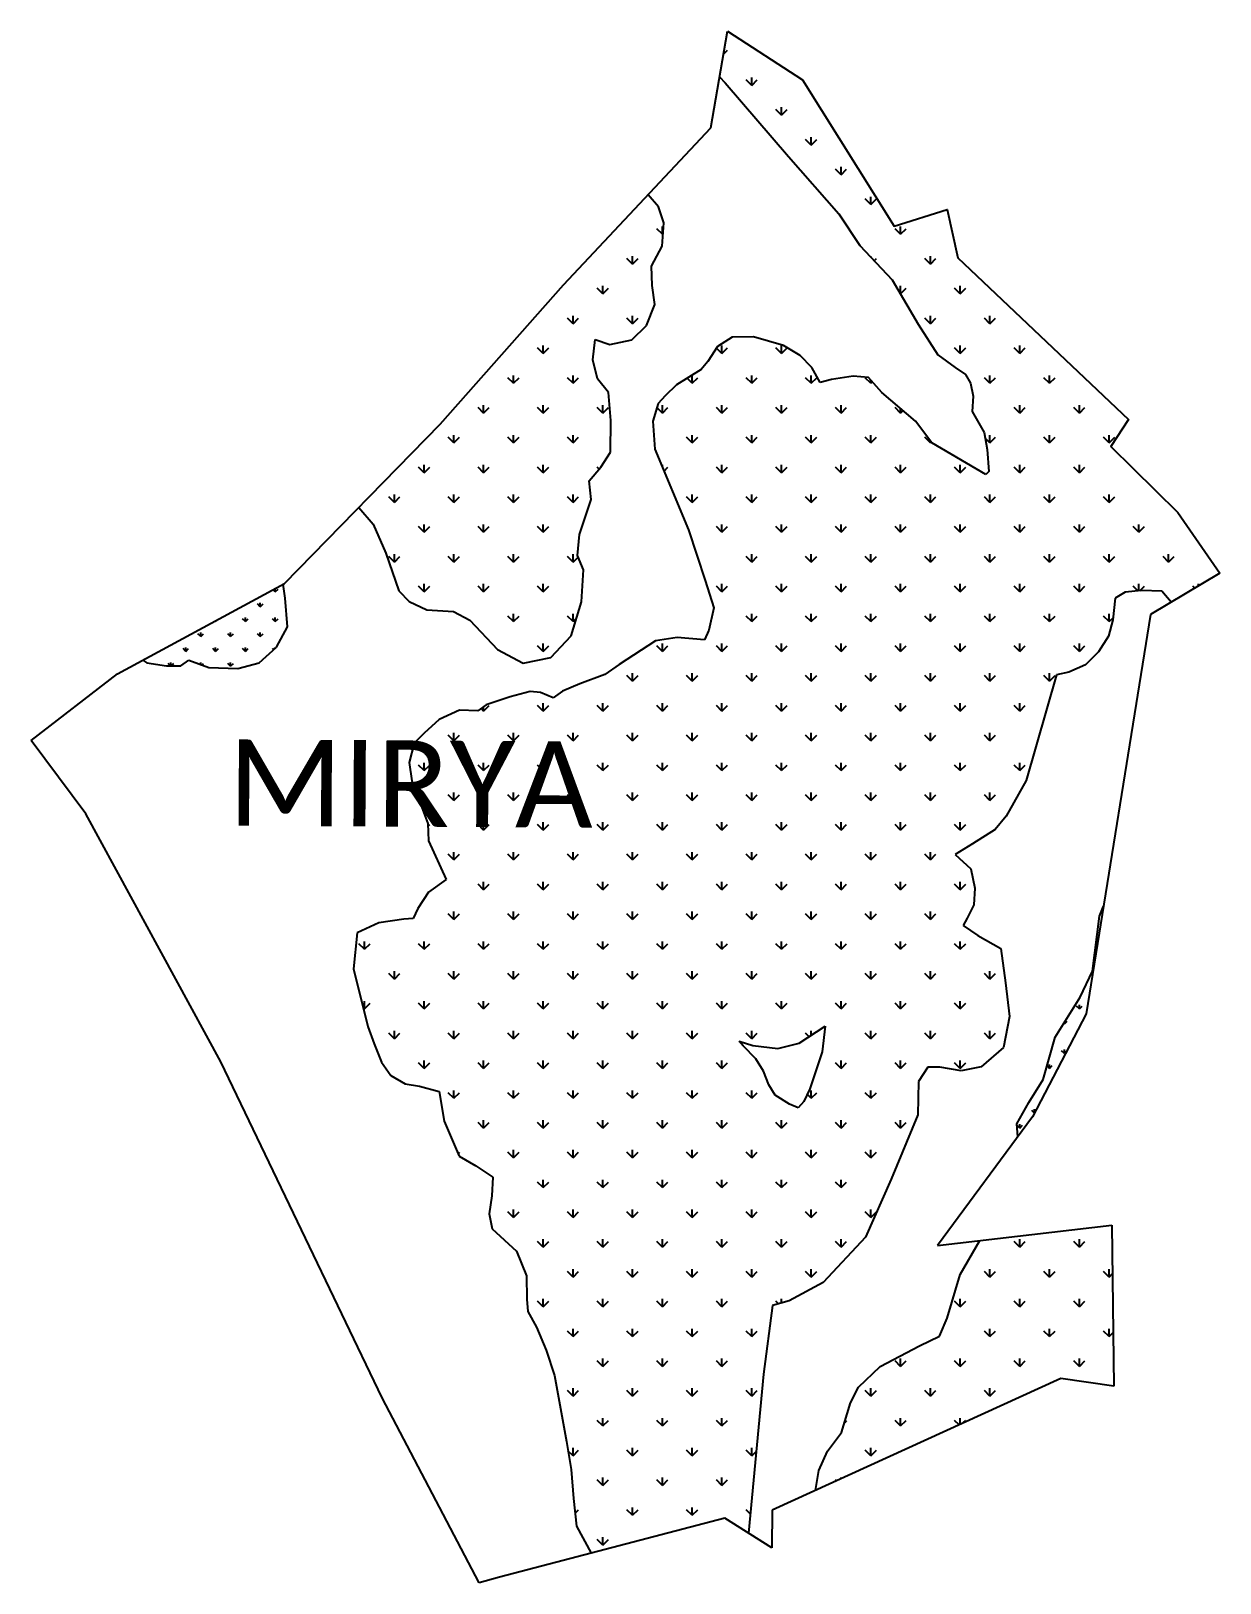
# Model space of a CAD drawing. Header units: metres. Extents: x 316780 to 318214, y 1881641 to 1883513.
import ezdxf

# ---------------------------------------------------------------- set-up
doc = ezdxf.new("R2010")
doc.units = ezdxf.units.M
for name, color, linetype in [('MANGROOVES', 112, 'Continuous'), ('village', 3, 'Continuous'), ('VILLAGE NAME', 250, 'Continuous')]:
    doc.layers.add(name, color=color, linetype=linetype)
doc.styles.get("Standard").update_dxf_attribs({"font": 'simplex.shx'})

msp = doc.modelspace()

# ---------------------------------------------------------------- texts
at = {"layer": 'VILLAGE NAME', "insert": (317018, 1882658.5), "char_height": 104.042, "attachment_point": 1, "rotation": 359.6762}
msp.add_mtext_dynamic_manual_height_columns('{\\fCalibri|b0|i0|c0|p34;MIRYA}', width=926.815, gutter_width=520.2, heights=[0], dxfattribs=at)

# ---------------------------------------------------------------- linework, layer by layer
at = {"color": 3, "flags": 128}
msp.add_lwpolyline([(317620.3, 1883512.6), (317710.7, 1883453.9)], dxfattribs=at)
at = {"layer": 'MANGROOVES', "linetype": 'Continuous'}
for p, q in [((317615.6, 1883484.9), (317620.4, 1883489.7)), ((317649.6, 1883447.1), (317642.9, 1883453.8)), ((317649.6, 1883447.1), (317649.6, 1883456.6)), ((317649.6, 1883447.1), (317656.4, 1883453.8)), ((317685.5, 1883411.2), (317678.8, 1883417.9)), ((317685.5, 1883411.2), (317685.5, 1883420.7)), ((317685.5, 1883411.2), (317692.3, 1883417.9)), ((317721.5, 1883375.2), (317714.7, 1883382)), ((317721.5, 1883375.2), (317721.5, 1883384.8)), ((317721.5, 1883375.2), (317728.2, 1883382)), ((317757.4, 1883339.3), (317750.6, 1883346)), ((317757.4, 1883339.3), (317757.4, 1883348.8)), ((317757.4, 1883339.3), (317764.1, 1883346)), ((317793.3, 1883303.4), (317786.6, 1883310.1)), ((317793.3, 1883303.4), (317793.3, 1883312.9)), ((317793.3, 1883303.4), (317800, 1883310.1)), ((317541.9, 1883267.5), (317535.1, 1883274.2)), ((317541.9, 1883267.5), (317541.9, 1883277)), ((317541.9, 1883267.5), (317542.7, 1883268.3)), ((317829.2, 1883267.5), (317822.5, 1883274.2)), ((317829.2, 1883267.5), (317829.2, 1883277)), ((317829.2, 1883267.5), (317836, 1883274.2)), ((317505.9, 1883231.6), (317499.2, 1883238.3)), ((317505.9, 1883231.6), (317505.9, 1883241.1)), ((317505.9, 1883231.6), (317512.7, 1883238.3)), ((317793.3, 1883240.2), (317793.3, 1883241.1)), ((317797.4, 1883235.7), (317800, 1883238.3)), ((317865.1, 1883231.6), (317858.4, 1883238.3)), ((317865.1, 1883231.6), (317865.1, 1883241.1)), ((317865.1, 1883231.6), (317871.9, 1883238.3)), ((317470, 1883195.6), (317463.3, 1883202.4)), ((317470, 1883195.6), (317470, 1883205.2)), ((317470, 1883195.6), (317476.7, 1883202.4)), ((317829.2, 1883195.6), (317828.3, 1883196.5)), ((317829.2, 1883195.6), (317829.2, 1883205.2)), ((317829.2, 1883195.6), (317836, 1883202.4)), ((317901.1, 1883195.6), (317894.3, 1883202.4)), ((317901.1, 1883195.6), (317901.1, 1883205.2)), ((317901.1, 1883195.6), (317907.8, 1883202.4)), ((317434.1, 1883159.7), (317427.4, 1883166.4)), ((317434.1, 1883159.7), (317434.1, 1883169.2)), ((317434.1, 1883159.7), (317440.8, 1883166.4)), ((317505.9, 1883159.7), (317499.2, 1883166.4)), ((317505.9, 1883159.7), (317505.9, 1883169.2)), ((317505.9, 1883159.7), (317512.7, 1883166.4)), ((317865.1, 1883159.7), (317858.4, 1883166.4)), ((317865.1, 1883159.7), (317865.1, 1883169.2)), ((317865.1, 1883159.7), (317871.9, 1883166.4)), ((317937, 1883159.7), (317930.3, 1883166.4)), ((317937, 1883159.7), (317937, 1883169.2)), ((317937, 1883159.7), (317943.7, 1883166.4)), ((317398.2, 1883123.8), (317398.2, 1883133.3)), ((317613.7, 1883123.8), (317613.7, 1883133.3)), ((317685.5, 1883123.8), (317685.5, 1883133.3)), ((317901.1, 1883123.8), (317901.1, 1883133.3)), ((317972.9, 1883123.8), (317972.9, 1883133.3)), ((317398.2, 1883123.8), (317391.4, 1883130.5)), ((317398.2, 1883123.8), (317404.9, 1883130.5)), ((317613.7, 1883123.8), (317607.1, 1883130.4)), ((317613.7, 1883123.8), (317620.4, 1883130.5)), ((317685.5, 1883123.8), (317678.8, 1883130.5)), ((317685.5, 1883123.8), (317692.3, 1883130.5)), ((317901.1, 1883123.8), (317894.3, 1883130.5)), ((317901.1, 1883123.8), (317907.8, 1883130.5)), ((317972.9, 1883123.8), (317966.2, 1883130.5)), ((317972.9, 1883123.8), (317979.6, 1883130.5)), ((317362.3, 1883087.9), (317362.3, 1883097.4)), ((317434.1, 1883087.9), (317434.1, 1883097.4)), ((317577.8, 1883087.9), (317577.8, 1883097.4)), ((317649.6, 1883087.9), (317649.6, 1883097.4)), ((317721.5, 1883087.9), (317721.5, 1883097.4)), ((317937, 1883087.9), (317937, 1883097.4)), ((318008.8, 1883087.9), (318008.8, 1883097.4)), ((317362.3, 1883087.9), (317355.5, 1883094.6)), ((317362.3, 1883087.9), (317369, 1883094.6)), ((317434.1, 1883087.9), (317427.4, 1883094.6)), ((317434.1, 1883087.9), (317440.8, 1883094.6)), ((317577.8, 1883087.9), (317571.7, 1883094)), ((317577.8, 1883087.9), (317584.5, 1883094.6)), ((317649.6, 1883087.9), (317642.9, 1883094.6)), ((317649.6, 1883087.9), (317656.4, 1883094.6)), ((317721.5, 1883087.9), (317714.7, 1883094.6)), ((317721.5, 1883087.9), (317728.2, 1883094.6)), ((317793.3, 1883087.9), (317786.6, 1883094.6)), ((317793.3, 1883087.9), (317793.3, 1883091.7)), ((317793.3, 1883087.9), (317795.1, 1883089.7)), ((317937, 1883087.9), (317930.3, 1883094.6)), ((317937, 1883087.9), (317943.7, 1883094.6)), ((318008.8, 1883087.9), (318002.1, 1883094.6)), ((318008.8, 1883087.9), (318015.6, 1883094.6)), ((317326.3, 1883051.9), (317319.6, 1883058.7)), ((317326.3, 1883051.9), (317326.3, 1883061.5)), ((317326.3, 1883051.9), (317333.1, 1883058.7)), ((317398.2, 1883051.9), (317391.4, 1883058.7)), ((317398.2, 1883051.9), (317398.2, 1883061.5)), ((317398.2, 1883051.9), (317404.9, 1883058.7)), ((317470, 1883051.9), (317463.3, 1883058.7)), ((317470, 1883051.9), (317470, 1883061.5)), ((317470, 1883051.9), (317476.7, 1883058.7)), ((317541.9, 1883051.9), (317535.4, 1883058.4)), ((317541.9, 1883051.9), (317541.9, 1883061.5)), ((317541.9, 1883051.9), (317548.6, 1883058.7)), ((317613.7, 1883051.9), (317607, 1883058.7)), ((317613.7, 1883051.9), (317613.7, 1883061.5)), ((317613.7, 1883051.9), (317620.4, 1883058.7)), ((317685.5, 1883051.9), (317678.8, 1883058.7)), ((317685.5, 1883051.9), (317685.5, 1883061.5)), ((317685.5, 1883051.9), (317692.3, 1883058.7)), ((317757.4, 1883051.9), (317750.6, 1883058.7)), ((317757.4, 1883051.9), (317757.4, 1883061.5)), ((317757.4, 1883051.9), (317764.1, 1883058.7)), ((317829.2, 1883051.9), (317822.5, 1883058.7)), ((317829.2, 1883051.9), (317829.2, 1883057.4)), ((317972.9, 1883051.9), (317966.2, 1883058.7)), ((317972.9, 1883051.9), (317972.9, 1883061.5)), ((317972.9, 1883051.9), (317979.6, 1883058.7)), ((318044.8, 1883051.9), (318038, 1883058.7)), ((318044.8, 1883051.9), (318044.8, 1883061.5)), ((318044.8, 1883051.9), (318051.5, 1883058.7)), ((317829.2, 1883051.9), (317832.2, 1883054.9)), ((317290.4, 1883016), (317283.7, 1883022.8)), ((317290.4, 1883016), (317290.4, 1883025.5)), ((317290.4, 1883016), (317297.1, 1883022.8)), ((317362.3, 1883016), (317355.5, 1883022.8)), ((317362.3, 1883016), (317362.3, 1883025.5)), ((317362.3, 1883016), (317369, 1883022.8)), ((317434.1, 1883016), (317427.4, 1883022.8)), ((317434.1, 1883016), (317434.1, 1883025.5)), ((317434.1, 1883016), (317440.8, 1883022.8)), ((317577.8, 1883016), (317571, 1883022.8)), ((317577.8, 1883016), (317577.8, 1883025.5)), ((317577.8, 1883016), (317584.5, 1883022.8)), ((317649.6, 1883016), (317642.9, 1883022.8)), ((317649.6, 1883016), (317649.6, 1883025.5)), ((317649.6, 1883016), (317656.4, 1883022.8)), ((317721.5, 1883016), (317714.7, 1883022.8)), ((317721.5, 1883016), (317721.5, 1883025.5)), ((317721.5, 1883016), (317728.2, 1883022.8)), ((317793.3, 1883016), (317786.6, 1883022.8)), ((317793.3, 1883016), (317793.3, 1883025.5)), ((317793.3, 1883016), (317800, 1883022.8)), ((317865.1, 1883016), (317858.4, 1883022.8)), ((317937, 1883016), (317931.2, 1883021.8)), ((317937, 1883016), (317937, 1883025.5)), ((317937, 1883016), (317943.7, 1883022.8)), ((318008.8, 1883016), (318002.1, 1883022.8)), ((318008.8, 1883016), (318008.8, 1883025.5)), ((318008.8, 1883016), (318015.6, 1883022.8)), ((318080.7, 1883016), (318073.9, 1883022.8)), ((318080.7, 1883016), (318080.7, 1883025.5)), ((318080.7, 1883016), (318087.4, 1883022.8)), ((317865.1, 1883016), (317865.1, 1883018.3)), ((317865.1, 1883016), (317866.1, 1883017)), ((317254.5, 1882980.1), (317247.8, 1882986.8)), ((317254.5, 1882980.1), (317254.5, 1882989.6)), ((317254.5, 1882980.1), (317261.2, 1882986.8)), ((317326.3, 1882980.1), (317319.6, 1882986.8)), ((317326.3, 1882980.1), (317326.3, 1882989.6)), ((317326.3, 1882980.1), (317333.1, 1882986.8)), ((317398.2, 1882980.1), (317391.4, 1882986.8)), ((317398.2, 1882980.1), (317398.2, 1882989.6)), ((317398.2, 1882980.1), (317404.9, 1882986.8)), ((317465.7, 1882984.5), (317463.3, 1882986.8)), ((317541.9, 1882987), (317541.9, 1882989.6)), ((317543.9, 1882982.1), (317548.6, 1882986.8)), ((317613.7, 1882980.1), (317607, 1882986.8)), ((317613.7, 1882980.1), (317613.7, 1882989.6)), ((317613.7, 1882980.1), (317620.4, 1882986.8)), ((317685.5, 1882980.1), (317678.8, 1882986.8)), ((317685.5, 1882980.1), (317685.5, 1882989.6)), ((317685.5, 1882980.1), (317692.3, 1882986.8)), ((317757.4, 1882980.1), (317750.6, 1882986.8)), ((317757.4, 1882980.1), (317757.4, 1882989.6)), ((317757.4, 1882980.1), (317764.1, 1882986.8)), ((317829.2, 1882980.1), (317822.5, 1882986.8)), ((317829.2, 1882980.1), (317829.2, 1882989.6)), ((317829.2, 1882980.1), (317836, 1882986.8)), ((317901.1, 1882980.1), (317894.3, 1882986.8)), ((317901.1, 1882980.1), (317901.1, 1882989.6)), ((317901.1, 1882980.1), (317907.8, 1882986.8)), ((317972.9, 1882980.1), (317966.2, 1882986.8)), ((317972.9, 1882980.1), (317972.9, 1882989.6)), ((317972.9, 1882980.1), (317979.6, 1882986.8)), ((318044.8, 1882980.1), (318038, 1882986.8)), ((318044.8, 1882980.1), (318044.8, 1882989.6)), ((318044.8, 1882980.1), (318051.5, 1882986.8)), ((317218.6, 1882944.2), (317211.8, 1882950.9)), ((317218.6, 1882944.2), (317218.6, 1882953.7)), ((317218.6, 1882944.2), (317225.3, 1882950.9)), ((317290.4, 1882944.2), (317283.7, 1882950.9)), ((317290.4, 1882944.2), (317290.4, 1882953.7)), ((317290.4, 1882944.2), (317297.1, 1882950.9)), ((317362.3, 1882944.2), (317355.5, 1882950.9)), ((317362.3, 1882944.2), (317362.3, 1882953.7)), ((317362.3, 1882944.2), (317369, 1882950.9)), ((317434.1, 1882944.2), (317427.4, 1882950.9)), ((317434.1, 1882944.2), (317434.1, 1882953.7)), ((317434.1, 1882944.2), (317440.8, 1882950.9)), ((317577.8, 1882944.2), (317571, 1882950.9)), ((317577.8, 1882944.2), (317577.8, 1882953.7)), ((317577.8, 1882944.2), (317584.5, 1882950.9)), ((317649.6, 1882944.2), (317642.9, 1882950.9)), ((317649.6, 1882944.2), (317649.6, 1882953.7)), ((317649.6, 1882944.2), (317656.4, 1882950.9)), ((317721.5, 1882944.2), (317714.7, 1882950.9)), ((317721.5, 1882944.2), (317721.5, 1882953.7)), ((317721.5, 1882944.2), (317728.2, 1882950.9)), ((317793.3, 1882944.2), (317786.6, 1882950.9)), ((317793.3, 1882944.2), (317793.3, 1882953.7)), ((317793.3, 1882944.2), (317800, 1882950.9)), ((317865.1, 1882944.2), (317858.4, 1882950.9)), ((317865.1, 1882944.2), (317865.1, 1882953.7)), ((317865.1, 1882944.2), (317871.9, 1882950.9)), ((317937, 1882944.2), (317930.3, 1882950.9)), ((317937, 1882944.2), (317937, 1882953.7)), ((317937, 1882944.2), (317943.7, 1882950.9)), ((318008.8, 1882944.2), (318002.1, 1882950.9)), ((318008.8, 1882944.2), (318008.8, 1882953.7)), ((318008.8, 1882944.2), (318015.6, 1882950.9)), ((318080.7, 1882944.2), (318073.9, 1882950.9)), ((318080.7, 1882944.2), (318080.7, 1882953.7)), ((318080.7, 1882944.2), (318087.4, 1882950.9)), ((317254.5, 1882908.3), (317247.8, 1882915)), ((317254.5, 1882908.3), (317254.5, 1882917.8)), ((317254.5, 1882908.3), (317261.2, 1882915)), ((317326.3, 1882908.3), (317319.6, 1882915)), ((317326.3, 1882908.3), (317326.3, 1882917.8)), ((317326.3, 1882908.3), (317333.1, 1882915)), ((317398.2, 1882908.3), (317391.4, 1882915)), ((317398.2, 1882908.3), (317398.2, 1882917.8)), ((317398.2, 1882908.3), (317404.9, 1882915)), ((317613.7, 1882908.3), (317607, 1882915)), ((317613.7, 1882908.3), (317613.7, 1882917.8)), ((317613.7, 1882908.3), (317620.4, 1882915)), ((317685.5, 1882908.3), (317678.8, 1882915)), ((317685.5, 1882908.3), (317685.5, 1882917.8)), ((317685.5, 1882908.3), (317692.3, 1882915)), ((317757.4, 1882908.3), (317750.6, 1882915)), ((317757.4, 1882908.3), (317757.4, 1882917.8)), ((317757.4, 1882908.3), (317764.1, 1882915)), ((317829.2, 1882908.3), (317822.5, 1882915)), ((317829.2, 1882908.3), (317829.2, 1882917.8)), ((317829.2, 1882908.3), (317836, 1882915)), ((317901.1, 1882908.3), (317894.3, 1882915)), ((317901.1, 1882908.3), (317901.1, 1882917.8)), ((317901.1, 1882908.3), (317907.8, 1882915)), ((317972.9, 1882908.3), (317966.2, 1882915)), ((317972.9, 1882908.3), (317972.9, 1882917.8)), ((317972.9, 1882908.3), (317979.6, 1882915)), ((318044.8, 1882908.3), (318038, 1882915)), ((318044.8, 1882908.3), (318044.8, 1882917.8)), ((318044.8, 1882908.3), (318051.5, 1882915)), ((318116.6, 1882908.3), (318109.9, 1882915)), ((318116.6, 1882908.3), (318116.6, 1882917.8)), ((318116.6, 1882908.3), (318123.3, 1882915)), ((317218.6, 1882872.3), (317211.8, 1882879.1)), ((317218.6, 1882872.3), (317218.6, 1882881.9)), ((317218.6, 1882872.3), (317225.3, 1882879.1)), ((317290.4, 1882872.3), (317283.7, 1882879.1)), ((317290.4, 1882872.3), (317290.4, 1882881.9)), ((317290.4, 1882872.3), (317297.1, 1882879.1)), ((317362.3, 1882872.3), (317355.5, 1882879.1)), ((317362.3, 1882872.3), (317362.3, 1882881.9)), ((317362.3, 1882872.3), (317369, 1882879.1)), ((317434.1, 1882872.3), (317427.4, 1882879.1)), ((317434.1, 1882872.3), (317434.1, 1882881.9)), ((317434.1, 1882872.3), (317440.2, 1882878.4)), ((317584.1, 1882878.7), (317584.5, 1882879.1)), ((317649.6, 1882872.3), (317642.9, 1882879.1)), ((317649.6, 1882872.3), (317649.6, 1882881.9)), ((317649.6, 1882872.3), (317656.4, 1882879.1)), ((317721.5, 1882872.3), (317714.7, 1882879.1)), ((317721.5, 1882872.3), (317721.5, 1882881.9)), ((317721.5, 1882872.3), (317728.2, 1882879.1)), ((317793.3, 1882872.3), (317786.6, 1882879.1)), ((317793.3, 1882872.3), (317793.3, 1882881.9)), ((317793.3, 1882872.3), (317800, 1882879.1)), ((317865.1, 1882872.3), (317858.4, 1882879.1)), ((317865.1, 1882872.3), (317865.1, 1882881.9)), ((317865.1, 1882872.3), (317871.9, 1882879.1)), ((317937, 1882872.3), (317930.3, 1882879.1)), ((317937, 1882872.3), (317937, 1882881.9)), ((317937, 1882872.3), (317943.7, 1882879.1)), ((318008.8, 1882872.3), (318002.1, 1882879.1)), ((318008.8, 1882872.3), (318008.8, 1882881.9)), ((318008.8, 1882872.3), (318015.6, 1882879.1)), ((318080.7, 1882872.3), (318073.9, 1882879.1)), ((318080.7, 1882872.3), (318080.7, 1882881.9)), ((318080.7, 1882872.3), (318087.4, 1882879.1)), ((318152.5, 1882872.3), (318145.8, 1882879.1)), ((318152.5, 1882872.3), (318152.5, 1882881.9)), ((318152.5, 1882872.3), (318159.2, 1882879.1)), ((317074.9, 1882836.4), (317072.4, 1882838.9)), ((317074.9, 1882836.4), (317074.9, 1882840.3)), ((317074.9, 1882836.4), (317078.3, 1882839.8)), ((317254.5, 1882836.4), (317247.8, 1882843.2)), ((317254.5, 1882836.4), (317254.5, 1882845.9)), ((317254.5, 1882836.4), (317261.2, 1882843.2)), ((317326.3, 1882836.4), (317319.6, 1882843.2)), ((317326.3, 1882836.4), (317326.3, 1882845.9)), ((317326.3, 1882836.4), (317333.1, 1882843.2)), ((317398.2, 1882836.4), (317391.4, 1882843.2)), ((317398.2, 1882836.4), (317398.2, 1882845.9)), ((317398.2, 1882836.4), (317404.9, 1882843.2)), ((317613.7, 1882836.4), (317607, 1882843.2)), ((317613.7, 1882836.4), (317613.7, 1882845.9)), ((317613.7, 1882836.4), (317620.4, 1882843.2)), ((317685.5, 1882836.4), (317678.8, 1882843.2)), ((317685.5, 1882836.4), (317685.5, 1882845.9)), ((317685.5, 1882836.4), (317692.3, 1882843.2)), ((317757.4, 1882836.4), (317750.6, 1882843.2)), ((317757.4, 1882836.4), (317757.4, 1882845.9)), ((317757.4, 1882836.4), (317764.1, 1882843.2)), ((317829.2, 1882836.4), (317822.5, 1882843.2)), ((317829.2, 1882836.4), (317829.2, 1882845.9)), ((317829.2, 1882836.4), (317836, 1882843.2)), ((317901.1, 1882836.4), (317894.3, 1882843.2)), ((317901.1, 1882836.4), (317901.1, 1882845.9)), ((317901.1, 1882836.4), (317907.8, 1882843.2)), ((317972.9, 1882836.4), (317966.2, 1882843.2)), ((317972.9, 1882836.4), (317972.9, 1882845.9)), ((317972.9, 1882836.4), (317979.6, 1882843.2)), ((318044.8, 1882836.4), (318038, 1882843.2)), ((318044.8, 1882836.4), (318044.8, 1882845.9)), ((318044.8, 1882836.4), (318051.5, 1882843.2)), ((318115.5, 1882837.5), (318109.9, 1882843.2)), ((318116.6, 1882837.6), (318116.6, 1882845.9)), ((318117.9, 1882837.8), (318123.3, 1882843.2)), ((318184, 1882840.9), (318181.7, 1882843.2)), ((318188.4, 1882843.5), (318188.4, 1882845.9)), ((317056.9, 1882818.5), (317053.6, 1882821.8)), ((317056.9, 1882818.5), (317056.9, 1882823.2)), ((317056.9, 1882818.5), (317060.3, 1882821.8)), ((317003, 1882800.5), (317002.4, 1882801.1)), ((317003, 1882800.5), (317005.2, 1882802.7)), ((317003, 1882800.5), (317003, 1882801.5)), ((317039, 1882800.5), (317035.6, 1882803.9)), ((317039, 1882800.5), (317039, 1882805.3)), ((317039, 1882800.5), (317042.3, 1882803.9)), ((317074.9, 1882800.5), (317071.5, 1882803.9)), ((317074.9, 1882800.5), (317074.9, 1882805.3)), ((317074.9, 1882800.5), (317078.3, 1882803.9)), ((317362.3, 1882800.5), (317355.5, 1882807.2)), ((317362.3, 1882800.5), (317362.3, 1882810)), ((317362.3, 1882800.5), (317369, 1882807.2)), ((317434.1, 1882800.5), (317427.4, 1882807.2)), ((317434.1, 1882800.5), (317434.1, 1882810)), ((317434.1, 1882800.5), (317438.6, 1882805)), ((317649.6, 1882800.5), (317642.9, 1882807.2)), ((317649.6, 1882800.5), (317649.6, 1882810)), ((317649.6, 1882800.5), (317656.4, 1882807.2)), ((317721.5, 1882800.5), (317714.7, 1882807.2)), ((317721.5, 1882800.5), (317721.5, 1882810)), ((317721.5, 1882800.5), (317728.2, 1882807.2)), ((317793.3, 1882800.5), (317786.6, 1882807.2)), ((317793.3, 1882800.5), (317793.3, 1882810)), ((317793.3, 1882800.5), (317800, 1882807.2)), ((317865.1, 1882800.5), (317858.4, 1882807.2)), ((317865.1, 1882800.5), (317865.1, 1882810)), ((317865.1, 1882800.5), (317871.9, 1882807.2)), ((317937, 1882800.5), (317930.3, 1882807.2)), ((317937, 1882800.5), (317937, 1882810)), ((317937, 1882800.5), (317943.7, 1882807.2)), ((318008.8, 1882800.5), (318002.1, 1882807.2)), ((318008.8, 1882800.5), (318008.8, 1882810)), ((318008.8, 1882800.5), (318015.6, 1882807.2)), ((318080.7, 1882800.5), (318073.9, 1882807.2)), ((318080.7, 1882800.5), (318080.7, 1882810)), ((318080.7, 1882800.5), (318085.4, 1882805.2)), ((316985.1, 1882782.5), (316981.7, 1882785.9)), ((316985.1, 1882782.5), (316985.1, 1882787.3)), ((316985.1, 1882782.5), (316988.4, 1882785.9)), ((317021, 1882782.5), (317017.6, 1882785.9)), ((317021, 1882782.5), (317021, 1882787.3)), ((317021, 1882782.5), (317024.4, 1882785.9)), ((317056.9, 1882782.5), (317053.6, 1882785.9)), ((317056.9, 1882782.5), (317056.9, 1882787.3)), ((317056.9, 1882782.5), (317060.3, 1882785.9)), ((316967.1, 1882764.6), (316963.8, 1882767.9)), ((316967.1, 1882764.6), (316967.1, 1882769.3)), ((316967.1, 1882764.6), (316970.5, 1882767.9)), ((317003, 1882764.6), (316999.7, 1882767.9)), ((317003, 1882764.6), (317003, 1882769.3)), ((317003, 1882764.6), (317006.4, 1882767.9)), ((317039, 1882764.6), (317035.6, 1882767.9)), ((317039, 1882764.6), (317039, 1882769.3)), ((317039, 1882764.6), (317042.3, 1882767.9)), ((317072.9, 1882766.6), (317071.5, 1882767.9)), ((317074.9, 1882768.3), (317074.9, 1882769.3)), ((317398.2, 1882764.6), (317391.4, 1882771.3)), ((317398.2, 1882764.6), (317398.2, 1882774.1)), ((317398.2, 1882764.6), (317404.9, 1882771.3)), ((317541.9, 1882764.6), (317535.1, 1882771.3)), ((317541.9, 1882764.6), (317541.9, 1882774.1)), ((317541.9, 1882764.6), (317548.6, 1882771.3)), ((317613.7, 1882764.6), (317607, 1882771.3)), ((317613.7, 1882764.6), (317613.7, 1882774.1)), ((317613.7, 1882764.6), (317620.4, 1882771.3)), ((317685.5, 1882764.6), (317678.8, 1882771.3)), ((317685.5, 1882764.6), (317685.5, 1882774.1)), ((317685.5, 1882764.6), (317692.3, 1882771.3)), ((317757.4, 1882764.6), (317750.6, 1882771.3)), ((317757.4, 1882764.6), (317757.4, 1882774.1)), ((317757.4, 1882764.6), (317764.1, 1882771.3)), ((317829.2, 1882764.6), (317822.5, 1882771.3)), ((317829.2, 1882764.6), (317829.2, 1882774.1)), ((317829.2, 1882764.6), (317836, 1882771.3)), ((317901.1, 1882764.6), (317894.3, 1882771.3)), ((317901.1, 1882764.6), (317901.1, 1882774.1)), ((317901.1, 1882764.6), (317907.8, 1882771.3)), ((317972.9, 1882764.6), (317966.2, 1882771.3)), ((317972.9, 1882764.6), (317972.9, 1882774.1)), ((317972.9, 1882764.6), (317979.6, 1882771.3)), ((318044.8, 1882764.6), (318038, 1882771.3)), ((318044.8, 1882764.6), (318044.8, 1882774.1)), ((318044.8, 1882764.6), (318051.5, 1882771.3)), ((316948.7, 1882747.1), (316945.8, 1882750)), ((316949.2, 1882747.1), (316949.2, 1882751.4)), ((316949.6, 1882747.1), (316952.5, 1882750)), ((316981.9, 1882749.8), (316981.7, 1882750)), ((316985.1, 1882748.6), (316985.1, 1882751.4)), ((316986.5, 1882748.1), (316988.4, 1882750)), ((317021, 1882746.6), (317017.6, 1882750)), ((317021, 1882746.6), (317021, 1882751.4)), ((317021, 1882746.6), (317024.4, 1882750)), ((317505.9, 1882728.7), (317499.2, 1882735.4)), ((317505.9, 1882728.7), (317505.9, 1882738.2)), ((317505.9, 1882728.7), (317512.7, 1882735.4)), ((317577.8, 1882728.7), (317571, 1882735.4)), ((317577.8, 1882728.7), (317577.8, 1882738.2)), ((317577.8, 1882728.7), (317584.5, 1882735.4)), ((317649.6, 1882728.7), (317642.9, 1882735.4)), ((317649.6, 1882728.7), (317649.6, 1882738.2)), ((317649.6, 1882728.7), (317656.4, 1882735.4)), ((317721.5, 1882728.7), (317714.7, 1882735.4)), ((317721.5, 1882728.7), (317721.5, 1882738.2)), ((317721.5, 1882728.7), (317728.2, 1882735.4)), ((317793.3, 1882728.7), (317786.6, 1882735.4)), ((317793.3, 1882728.7), (317793.3, 1882738.2)), ((317793.3, 1882728.7), (317800, 1882735.4)), ((317865.1, 1882728.7), (317858.4, 1882735.4)), ((317865.1, 1882728.7), (317865.1, 1882738.2)), ((317865.1, 1882728.7), (317871.9, 1882735.4)), ((317937, 1882728.7), (317930.3, 1882735.4)), ((317937, 1882728.7), (317937, 1882738.2)), ((317937, 1882728.7), (317943.7, 1882735.4)), ((318008.8, 1882728.7), (318002.1, 1882735.4)), ((318008.8, 1882728.7), (318008.8, 1882738.2)), ((318008.8, 1882728.7), (318015.6, 1882735.4)), ((317398.2, 1882692.7), (317398.2, 1882702.3)), ((317470, 1882692.7), (317470, 1882702.3)), ((317541.9, 1882692.7), (317541.9, 1882702.3)), ((317613.7, 1882692.7), (317613.7, 1882702.3)), ((317685.5, 1882692.7), (317685.5, 1882702.3)), ((317757.4, 1882692.7), (317757.4, 1882702.3)), ((317829.2, 1882692.7), (317829.2, 1882702.3)), ((317901.1, 1882692.7), (317901.1, 1882702.3)), ((317972.9, 1882692.7), (317972.9, 1882702.3)), ((317326.3, 1882692.7), (317323.2, 1882695.8)), ((317326.3, 1882692.7), (317333.1, 1882699.5)), ((317326.3, 1882692.7), (317326.3, 1882698)), ((317398.2, 1882692.7), (317391.4, 1882699.5)), ((317398.2, 1882692.7), (317404.9, 1882699.5)), ((317470, 1882692.7), (317463.3, 1882699.5)), ((317470, 1882692.7), (317476.7, 1882699.5)), ((317541.9, 1882692.7), (317535.1, 1882699.5)), ((317541.9, 1882692.7), (317548.6, 1882699.5)), ((317613.7, 1882692.7), (317607, 1882699.5)), ((317613.7, 1882692.7), (317620.4, 1882699.5)), ((317685.5, 1882692.7), (317678.8, 1882699.5)), ((317685.5, 1882692.7), (317692.3, 1882699.5)), ((317757.4, 1882692.7), (317750.6, 1882699.5)), ((317757.4, 1882692.7), (317764.1, 1882699.5)), ((317829.2, 1882692.7), (317822.5, 1882699.5)), ((317829.2, 1882692.7), (317836, 1882699.5)), ((317901.1, 1882692.7), (317894.3, 1882699.5)), ((317901.1, 1882692.7), (317907.8, 1882699.5)), ((317972.9, 1882692.7), (317966.2, 1882699.5)), ((317972.9, 1882692.7), (317979.6, 1882699.5)), ((317290.4, 1882656.8), (317290.4, 1882666.3)), ((317362.3, 1882656.8), (317362.3, 1882666.3)), ((317434.1, 1882656.8), (317434.1, 1882666.3)), ((317505.9, 1882656.8), (317505.9, 1882666.3)), ((317577.8, 1882656.8), (317577.8, 1882666.3)), ((317649.6, 1882656.8), (317649.6, 1882666.3)), ((317721.5, 1882656.8), (317721.5, 1882666.3)), ((317793.3, 1882656.8), (317793.3, 1882666.3)), ((317865.1, 1882656.8), (317865.1, 1882666.3)), ((317937, 1882656.8), (317937, 1882666.3)), ((317290.4, 1882656.8), (317283.7, 1882663.5)), ((317290.4, 1882656.8), (317297.1, 1882663.5)), ((317362.3, 1882656.8), (317355.5, 1882663.5)), ((317362.3, 1882656.8), (317369, 1882663.5)), ((317434.1, 1882656.8), (317427.4, 1882663.5)), ((317434.1, 1882656.8), (317440.8, 1882663.5)), ((317505.9, 1882656.8), (317499.2, 1882663.5)), ((317505.9, 1882656.8), (317512.7, 1882663.5)), ((317577.8, 1882656.8), (317571, 1882663.5)), ((317577.8, 1882656.8), (317584.5, 1882663.5)), ((317649.6, 1882656.8), (317642.9, 1882663.5)), ((317649.6, 1882656.8), (317656.4, 1882663.5)), ((317721.5, 1882656.8), (317714.7, 1882663.5)), ((317721.5, 1882656.8), (317728.2, 1882663.5)), ((317793.3, 1882656.8), (317786.6, 1882663.5)), ((317793.3, 1882656.8), (317800, 1882663.5)), ((317865.1, 1882656.8), (317858.4, 1882663.5)), ((317865.1, 1882656.8), (317871.9, 1882663.5)), ((317937, 1882656.8), (317930.3, 1882663.5)), ((317937, 1882656.8), (317943.7, 1882663.5)), ((317254.5, 1882620.9), (317247.8, 1882627.6)), ((317254.5, 1882620.9), (317254.5, 1882630.4)), ((317254.5, 1882620.9), (317261.2, 1882627.6)), ((317326.3, 1882620.9), (317319.6, 1882627.6)), ((317326.3, 1882620.9), (317326.3, 1882630.4)), ((317326.3, 1882620.9), (317333.1, 1882627.6)), ((317398.2, 1882620.9), (317391.4, 1882627.6)), ((317398.2, 1882620.9), (317398.2, 1882630.4)), ((317398.2, 1882620.9), (317404.9, 1882627.6)), ((317470, 1882620.9), (317463.3, 1882627.6)), ((317470, 1882620.9), (317470, 1882630.4)), ((317470, 1882620.9), (317476.7, 1882627.6)), ((317541.9, 1882620.9), (317535.1, 1882627.6)), ((317541.9, 1882620.9), (317541.9, 1882630.4)), ((317541.9, 1882620.9), (317548.6, 1882627.6)), ((317613.7, 1882620.9), (317607, 1882627.6)), ((317613.7, 1882620.9), (317613.7, 1882630.4)), ((317613.7, 1882620.9), (317620.4, 1882627.6)), ((317685.5, 1882620.9), (317678.8, 1882627.6)), ((317685.5, 1882620.9), (317685.5, 1882630.4)), ((317685.5, 1882620.9), (317692.3, 1882627.6)), ((317757.4, 1882620.9), (317750.6, 1882627.6)), ((317757.4, 1882620.9), (317757.4, 1882630.4)), ((317757.4, 1882620.9), (317764.1, 1882627.6)), ((317829.2, 1882620.9), (317822.5, 1882627.6)), ((317829.2, 1882620.9), (317829.2, 1882630.4)), ((317829.2, 1882620.9), (317836, 1882627.6)), ((317901.1, 1882620.9), (317894.3, 1882627.6)), ((317901.1, 1882620.9), (317901.1, 1882630.4)), ((317901.1, 1882620.9), (317907.8, 1882627.6)), ((317972.9, 1882620.9), (317966.2, 1882627.6)), ((317972.9, 1882620.9), (317972.9, 1882630.4)), ((317972.9, 1882620.9), (317979.6, 1882627.6)), ((317290.4, 1882585), (317283.7, 1882591.7)), ((317290.4, 1882585), (317290.4, 1882594.5)), ((317290.4, 1882585), (317297.1, 1882591.7)), ((317362.3, 1882585), (317355.5, 1882591.7)), ((317362.3, 1882585), (317362.3, 1882594.5)), ((317362.3, 1882585), (317369, 1882591.7)), ((317434.1, 1882585), (317427.4, 1882591.7)), ((317434.1, 1882585), (317434.1, 1882594.5)), ((317434.1, 1882585), (317440.8, 1882591.7)), ((317505.9, 1882585), (317499.2, 1882591.7)), ((317505.9, 1882585), (317505.9, 1882594.5)), ((317505.9, 1882585), (317512.7, 1882591.7)), ((317577.8, 1882585), (317571, 1882591.7)), ((317577.8, 1882585), (317577.8, 1882594.5)), ((317577.8, 1882585), (317584.5, 1882591.7)), ((317649.6, 1882585), (317642.9, 1882591.7)), ((317649.6, 1882585), (317649.6, 1882594.5)), ((317649.6, 1882585), (317656.4, 1882591.7)), ((317721.5, 1882585), (317714.7, 1882591.7)), ((317721.5, 1882585), (317721.5, 1882594.5)), ((317721.5, 1882585), (317728.2, 1882591.7)), ((317793.3, 1882585), (317786.6, 1882591.7)), ((317793.3, 1882585), (317793.3, 1882594.5)), ((317793.3, 1882585), (317800, 1882591.7)), ((317865.1, 1882585), (317858.4, 1882591.7)), ((317865.1, 1882585), (317865.1, 1882594.5)), ((317865.1, 1882585), (317871.9, 1882591.7)), ((317937, 1882585), (317930.3, 1882591.7)), ((317937, 1882585), (317937, 1882594.5)), ((317937, 1882585), (317943.7, 1882591.7)), ((317258.9, 1882553.5), (317261.2, 1882555.8)), ((317326.3, 1882549.1), (317319.6, 1882555.8)), ((317326.3, 1882549.1), (317326.3, 1882558.6)), ((317326.3, 1882549.1), (317333.1, 1882555.8)), ((317398.2, 1882549.1), (317391.4, 1882555.8)), ((317398.2, 1882549.1), (317398.2, 1882558.6)), ((317398.2, 1882549.1), (317404.9, 1882555.8)), ((317470, 1882549.1), (317463.3, 1882555.8)), ((317470, 1882549.1), (317470, 1882558.6)), ((317470, 1882549.1), (317476.7, 1882555.8)), ((317541.9, 1882549.1), (317535.1, 1882555.8)), ((317541.9, 1882549.1), (317541.9, 1882558.6)), ((317541.9, 1882549.1), (317548.6, 1882555.8)), ((317613.7, 1882549.1), (317607, 1882555.8)), ((317613.7, 1882549.1), (317613.7, 1882558.6)), ((317613.7, 1882549.1), (317620.4, 1882555.8)), ((317685.5, 1882549.1), (317678.8, 1882555.8)), ((317685.5, 1882549.1), (317685.5, 1882558.6)), ((317685.5, 1882549.1), (317692.3, 1882555.8)), ((317757.4, 1882549.1), (317750.6, 1882555.8)), ((317757.4, 1882549.1), (317757.4, 1882558.6)), ((317757.4, 1882549.1), (317764.1, 1882555.8)), ((317829.2, 1882549.1), (317822.5, 1882555.8)), ((317829.2, 1882549.1), (317829.2, 1882558.6)), ((317829.2, 1882549.1), (317836, 1882555.8)), ((317901.1, 1882549.1), (317894.3, 1882555.8)), ((317901.1, 1882549.1), (317901.1, 1882558.6)), ((317901.1, 1882549.1), (317907.8, 1882555.8)), ((317290.4, 1882513.1), (317283.7, 1882519.9)), ((317290.4, 1882513.1), (317290.4, 1882522.7)), ((317290.4, 1882513.1), (317297.1, 1882519.9)), ((317362.3, 1882513.1), (317355.5, 1882519.9)), ((317362.3, 1882513.1), (317362.3, 1882522.7)), ((317362.3, 1882513.1), (317369, 1882519.9)), ((317434.1, 1882513.1), (317427.4, 1882519.9)), ((317434.1, 1882513.1), (317434.1, 1882522.7)), ((317434.1, 1882513.1), (317440.8, 1882519.9)), ((317505.9, 1882513.1), (317499.2, 1882519.9)), ((317505.9, 1882513.1), (317505.9, 1882522.7)), ((317505.9, 1882513.1), (317512.7, 1882519.9)), ((317577.8, 1882513.1), (317571, 1882519.9)), ((317577.8, 1882513.1), (317577.8, 1882522.7)), ((317577.8, 1882513.1), (317584.5, 1882519.9)), ((317649.6, 1882513.1), (317642.9, 1882519.9)), ((317649.6, 1882513.1), (317649.6, 1882522.7)), ((317649.6, 1882513.1), (317656.4, 1882519.9)), ((317721.5, 1882513.1), (317714.7, 1882519.9)), ((317721.5, 1882513.1), (317721.5, 1882522.7)), ((317721.5, 1882513.1), (317728.2, 1882519.9)), ((317793.3, 1882513.1), (317786.6, 1882519.9)), ((317793.3, 1882513.1), (317793.3, 1882522.7)), ((317793.3, 1882513.1), (317800, 1882519.9)), ((317865.1, 1882513.1), (317858.4, 1882519.9)), ((317865.1, 1882513.1), (317865.1, 1882522.7)), ((317865.1, 1882513.1), (317871.9, 1882519.9)), ((317326.3, 1882477.2), (317319.6, 1882483.9)), ((317326.3, 1882477.2), (317326.3, 1882486.7)), ((317326.3, 1882477.2), (317333.1, 1882483.9)), ((317398.2, 1882477.2), (317391.4, 1882483.9)), ((317398.2, 1882477.2), (317398.2, 1882486.7)), ((317398.2, 1882477.2), (317404.9, 1882483.9)), ((317470, 1882477.2), (317463.3, 1882483.9)), ((317470, 1882477.2), (317470, 1882486.7)), ((317470, 1882477.2), (317476.7, 1882483.9)), ((317541.9, 1882477.2), (317535.1, 1882483.9)), ((317541.9, 1882477.2), (317541.9, 1882486.7)), ((317541.9, 1882477.2), (317548.6, 1882483.9)), ((317613.7, 1882477.2), (317607, 1882483.9)), ((317613.7, 1882477.2), (317613.7, 1882486.7)), ((317613.7, 1882477.2), (317620.4, 1882483.9)), ((317685.5, 1882477.2), (317678.8, 1882483.9)), ((317685.5, 1882477.2), (317685.5, 1882486.7)), ((317685.5, 1882477.2), (317692.3, 1882483.9)), ((317757.4, 1882477.2), (317750.6, 1882483.9)), ((317757.4, 1882477.2), (317757.4, 1882486.7)), ((317757.4, 1882477.2), (317764.1, 1882483.9)), ((317829.2, 1882477.2), (317822.5, 1882483.9)), ((317829.2, 1882477.2), (317829.2, 1882486.7)), ((317829.2, 1882477.2), (317836, 1882483.9)), ((317901.1, 1882477.2), (317894.3, 1882483.9)), ((317901.1, 1882477.2), (317901.1, 1882486.7)), ((317901.1, 1882477.2), (317907.8, 1882483.9)), ((317290.4, 1882441.3), (317283.7, 1882448)), ((317290.4, 1882441.3), (317290.4, 1882450.8)), ((317290.4, 1882441.3), (317297.1, 1882448)), ((317362.3, 1882441.3), (317355.5, 1882448)), ((317362.3, 1882441.3), (317362.3, 1882450.8)), ((317362.3, 1882441.3), (317369, 1882448)), ((317434.1, 1882441.3), (317427.4, 1882448)), ((317434.1, 1882441.3), (317434.1, 1882450.8)), ((317434.1, 1882441.3), (317440.8, 1882448)), ((317505.9, 1882441.3), (317499.2, 1882448)), ((317505.9, 1882441.3), (317505.9, 1882450.8)), ((317505.9, 1882441.3), (317512.7, 1882448)), ((317577.8, 1882441.3), (317571, 1882448)), ((317577.8, 1882441.3), (317577.8, 1882450.8)), ((317577.8, 1882441.3), (317584.5, 1882448)), ((317649.6, 1882441.3), (317642.9, 1882448)), ((317649.6, 1882441.3), (317649.6, 1882450.8)), ((317649.6, 1882441.3), (317656.4, 1882448)), ((317721.5, 1882441.3), (317714.7, 1882448)), ((317721.5, 1882441.3), (317721.5, 1882450.8)), ((317721.5, 1882441.3), (317728.2, 1882448)), ((317793.3, 1882441.3), (317786.6, 1882448)), ((317793.3, 1882441.3), (317793.3, 1882450.8)), ((317793.3, 1882441.3), (317800, 1882448)), ((317865.1, 1882441.3), (317858.4, 1882448)), ((317865.1, 1882441.3), (317865.1, 1882450.8)), ((317865.1, 1882441.3), (317871.9, 1882448)), ((317182.6, 1882405.4), (317175.9, 1882412.1)), ((317182.6, 1882405.4), (317182.6, 1882414.9)), ((317182.6, 1882405.4), (317189.4, 1882412.1)), ((317254.5, 1882405.4), (317247.8, 1882412.1)), ((317254.5, 1882405.4), (317254.5, 1882414.9)), ((317254.5, 1882405.4), (317261.2, 1882412.1)), ((317326.3, 1882405.4), (317319.6, 1882412.1)), ((317326.3, 1882405.4), (317326.3, 1882414.9)), ((317326.3, 1882405.4), (317333.1, 1882412.1)), ((317398.2, 1882405.4), (317391.4, 1882412.1)), ((317398.2, 1882405.4), (317398.2, 1882414.9)), ((317398.2, 1882405.4), (317404.9, 1882412.1)), ((317470, 1882405.4), (317463.3, 1882412.1)), ((317470, 1882405.4), (317470, 1882414.9)), ((317470, 1882405.4), (317476.7, 1882412.1)), ((317541.9, 1882405.4), (317535.1, 1882412.1)), ((317541.9, 1882405.4), (317541.9, 1882414.9)), ((317541.9, 1882405.4), (317548.6, 1882412.1)), ((317613.7, 1882405.4), (317607, 1882412.1)), ((317613.7, 1882405.4), (317613.7, 1882414.9)), ((317613.7, 1882405.4), (317620.4, 1882412.1)), ((317685.5, 1882405.4), (317678.8, 1882412.1)), ((317685.5, 1882405.4), (317685.5, 1882414.9)), ((317685.5, 1882405.4), (317692.3, 1882412.1)), ((317757.4, 1882405.4), (317750.6, 1882412.1)), ((317757.4, 1882405.4), (317757.4, 1882414.9)), ((317757.4, 1882405.4), (317764.1, 1882412.1)), ((317829.2, 1882405.4), (317822.5, 1882412.1)), ((317829.2, 1882405.4), (317829.2, 1882414.9)), ((317829.2, 1882405.4), (317836, 1882412.1)), ((317901.1, 1882405.4), (317894.3, 1882412.1)), ((317901.1, 1882405.4), (317901.1, 1882414.9)), ((317901.1, 1882405.4), (317907.8, 1882412.1)), ((318062.7, 1882387.4), (318062, 1882388.1)), ((318062.7, 1882387.4), (318062.7, 1882392.2)), ((318062.7, 1882387.4), (318062.8, 1882387.5)), ((317218.6, 1882369.4), (317211.8, 1882376.2)), ((317218.6, 1882369.4), (317218.6, 1882379)), ((317218.6, 1882369.4), (317225.3, 1882376.2)), ((317290.4, 1882369.4), (317283.7, 1882376.2)), ((317290.4, 1882369.4), (317290.4, 1882379)), ((317290.4, 1882369.4), (317297.1, 1882376.2)), ((317362.3, 1882369.4), (317355.5, 1882376.2)), ((317362.3, 1882369.4), (317362.3, 1882379)), ((317362.3, 1882369.4), (317369, 1882376.2)), ((317434.1, 1882369.4), (317427.4, 1882376.2)), ((317434.1, 1882369.4), (317434.1, 1882379)), ((317434.1, 1882369.4), (317440.8, 1882376.2)), ((317505.9, 1882369.4), (317499.2, 1882376.2)), ((317505.9, 1882369.4), (317505.9, 1882379)), ((317505.9, 1882369.4), (317512.7, 1882376.2)), ((317577.8, 1882369.4), (317571, 1882376.2)), ((317577.8, 1882369.4), (317577.8, 1882379)), ((317577.8, 1882369.4), (317584.5, 1882376.2)), ((317649.6, 1882369.4), (317642.9, 1882376.2)), ((317649.6, 1882369.4), (317649.6, 1882379)), ((317649.6, 1882369.4), (317656.4, 1882376.2)), ((317721.5, 1882369.4), (317714.7, 1882376.2)), ((317721.5, 1882369.4), (317721.5, 1882379)), ((317721.5, 1882369.4), (317728.2, 1882376.2)), ((317793.3, 1882369.4), (317786.6, 1882376.2)), ((317793.3, 1882369.4), (317793.3, 1882379)), ((317793.3, 1882369.4), (317800, 1882376.2)), ((317865.1, 1882369.4), (317858.4, 1882376.2)), ((317865.1, 1882369.4), (317865.1, 1882379)), ((317865.1, 1882369.4), (317871.9, 1882376.2)), ((317937, 1882369.4), (317930.3, 1882376.2)), ((317937, 1882369.4), (317937, 1882379)), ((317937, 1882369.4), (317943.7, 1882376.2)), ((317182.6, 1882333.5), (317180.8, 1882335.4)), ((317182.6, 1882333.5), (317182.6, 1882343)), ((317182.6, 1882333.5), (317189.4, 1882340.3)), ((317254.5, 1882333.5), (317247.8, 1882340.3)), ((317254.5, 1882333.5), (317254.5, 1882343)), ((317254.5, 1882333.5), (317261.2, 1882340.3)), ((317326.3, 1882333.5), (317319.6, 1882340.3)), ((317326.3, 1882333.5), (317326.3, 1882343)), ((317326.3, 1882333.5), (317333.1, 1882340.3)), ((317398.2, 1882333.5), (317391.4, 1882340.3)), ((317398.2, 1882333.5), (317398.2, 1882343)), ((317398.2, 1882333.5), (317404.9, 1882340.3)), ((317470, 1882333.5), (317463.3, 1882340.3)), ((317470, 1882333.5), (317470, 1882343)), ((317470, 1882333.5), (317476.7, 1882340.3)), ((317541.9, 1882333.5), (317535.1, 1882340.3)), ((317541.9, 1882333.5), (317541.9, 1882343)), ((317541.9, 1882333.5), (317548.6, 1882340.3)), ((317613.7, 1882333.5), (317607, 1882340.3)), ((317613.7, 1882333.5), (317613.7, 1882343)), ((317613.7, 1882333.5), (317620.4, 1882340.3)), ((317685.5, 1882333.5), (317678.8, 1882340.3)), ((317685.5, 1882333.5), (317685.5, 1882343)), ((317685.5, 1882333.5), (317692.3, 1882340.3)), ((317757.4, 1882333.5), (317750.6, 1882340.3)), ((317757.4, 1882333.5), (317757.4, 1882343)), ((317757.4, 1882333.5), (317764.1, 1882340.3)), ((317829.2, 1882333.5), (317822.5, 1882340.3)), ((317829.2, 1882333.5), (317829.2, 1882343)), ((317829.2, 1882333.5), (317836, 1882340.3)), ((317901.1, 1882333.5), (317894.3, 1882340.3)), ((317901.1, 1882333.5), (317901.1, 1882343)), ((317901.1, 1882333.5), (317907.8, 1882340.3)), ((318044.8, 1882333.5), (318041.4, 1882336.9)), ((318044.8, 1882333.5), (318044.8, 1882338.3)), ((318044.8, 1882333.5), (318048.1, 1882336.9)), ((318026.8, 1882315.6), (318026, 1882316.3)), ((318026.8, 1882315.6), (318030.2, 1882318.9)), ((318026.8, 1882315.6), (318026.8, 1882317.6)), ((317218.6, 1882297.6), (317211.8, 1882304.3)), ((317218.6, 1882297.6), (317218.6, 1882307.1)), ((317218.6, 1882297.6), (317225.3, 1882304.3)), ((317290.4, 1882297.6), (317283.7, 1882304.3)), ((317290.4, 1882297.6), (317290.4, 1882307.1)), ((317290.4, 1882297.6), (317297.1, 1882304.3)), ((317362.3, 1882297.6), (317355.5, 1882304.3)), ((317362.3, 1882297.6), (317362.3, 1882307.1)), ((317362.3, 1882297.6), (317369, 1882304.3)), ((317434.1, 1882297.6), (317427.4, 1882304.3)), ((317434.1, 1882297.6), (317434.1, 1882307.1)), ((317434.1, 1882297.6), (317440.8, 1882304.3)), ((317505.9, 1882297.6), (317499.2, 1882304.3)), ((317505.9, 1882297.6), (317505.9, 1882307.1)), ((317505.9, 1882297.6), (317512.7, 1882304.3)), ((317577.8, 1882297.6), (317571, 1882304.3)), ((317577.8, 1882297.6), (317577.8, 1882307.1)), ((317577.8, 1882297.6), (317584.5, 1882304.3)), ((317649.6, 1882297.6), (317642.9, 1882304.3)), ((317649.6, 1882297.6), (317649.6, 1882307.1)), ((317649.6, 1882297.6), (317656.4, 1882304.3)), ((317719, 1882300), (317714.7, 1882304.3)), ((317721.5, 1882301.6), (317721.5, 1882307.1)), ((317793.3, 1882297.6), (317786.6, 1882304.3)), ((317793.3, 1882297.6), (317793.3, 1882307.1)), ((317793.3, 1882297.6), (317800, 1882304.3)), ((317865.1, 1882297.6), (317858.4, 1882304.3)), ((317865.1, 1882297.6), (317865.1, 1882307.1)), ((317865.1, 1882297.6), (317871.9, 1882304.3)), ((317937, 1882297.6), (317930.3, 1882304.3)), ((317937, 1882297.6), (317937, 1882307.1)), ((317937, 1882297.6), (317943.7, 1882304.3)), ((318026.8, 1882279.6), (318023.4, 1882283)), ((318026.8, 1882279.6), (318026.8, 1882284.4)), ((318026.8, 1882279.6), (318029.5, 1882282.4)), ((317254.5, 1882261.7), (317247.8, 1882268.4)), ((317254.5, 1882261.7), (317254.5, 1882271.2)), ((317254.5, 1882261.7), (317261.2, 1882268.4)), ((317326.3, 1882261.7), (317319.6, 1882268.4)), ((317326.3, 1882261.7), (317326.3, 1882271.2)), ((317326.3, 1882261.7), (317333.1, 1882268.4)), ((317398.2, 1882261.7), (317391.4, 1882268.4)), ((317398.2, 1882261.7), (317398.2, 1882271.2)), ((317398.2, 1882261.7), (317404.9, 1882268.4)), ((317470, 1882261.7), (317463.3, 1882268.4)), ((317470, 1882261.7), (317470, 1882271.2)), ((317470, 1882261.7), (317476.7, 1882268.4)), ((317541.9, 1882261.7), (317535.1, 1882268.4)), ((317541.9, 1882261.7), (317541.9, 1882271.2)), ((317541.9, 1882261.7), (317548.6, 1882268.4)), ((317613.7, 1882261.7), (317607, 1882268.4)), ((317613.7, 1882261.7), (317613.7, 1882271.2)), ((317613.7, 1882261.7), (317620.4, 1882268.4)), ((317757.4, 1882261.7), (317750.6, 1882268.4)), ((317757.4, 1882261.7), (317757.4, 1882271.2)), ((317757.4, 1882261.7), (317764.1, 1882268.4)), ((317829.2, 1882261.7), (317822.5, 1882268.4)), ((317829.2, 1882261.7), (317829.2, 1882271.2)), ((317829.2, 1882261.7), (317836, 1882268.4)), ((317901.1, 1882261.7), (317894.3, 1882268.4)), ((317901.1, 1882261.7), (317901.1, 1882271.2)), ((317901.1, 1882261.7), (317907.8, 1882268.4)), ((318008.8, 1882261.7), (318005.9, 1882264.7)), ((318008.8, 1882261.7), (318008.8, 1882266.4)), ((318008.8, 1882261.7), (318012.2, 1882265.1)), ((317290.4, 1882225.8), (317290.4, 1882235.3)), ((317362.3, 1882225.8), (317362.3, 1882235.3)), ((317434.1, 1882225.8), (317434.1, 1882235.3)), ((317505.9, 1882225.8), (317505.9, 1882235.3)), ((317577.8, 1882225.8), (317577.8, 1882235.3)), ((317649.6, 1882225.8), (317649.6, 1882235.3)), ((317721.5, 1882225.8), (317721.5, 1882235.3)), ((317793.3, 1882225.8), (317793.3, 1882235.3)), ((317290.4, 1882225.8), (317283.7, 1882232.5)), ((317290.4, 1882225.8), (317297.1, 1882232.5)), ((317362.3, 1882225.8), (317355.5, 1882232.5)), ((317362.3, 1882225.8), (317369, 1882232.5)), ((317434.1, 1882225.8), (317427.4, 1882232.5)), ((317434.1, 1882225.8), (317440.8, 1882232.5)), ((317505.9, 1882225.8), (317499.2, 1882232.5)), ((317505.9, 1882225.8), (317512.7, 1882232.5)), ((317577.8, 1882225.8), (317571, 1882232.5)), ((317577.8, 1882225.8), (317584.5, 1882232.5)), ((317649.6, 1882225.8), (317642.9, 1882232.5)), ((317649.6, 1882225.8), (317656.4, 1882232.5)), ((317721.5, 1882225.8), (317716.6, 1882230.6)), ((317721.5, 1882225.8), (317728.2, 1882232.5)), ((317793.3, 1882225.8), (317786.6, 1882232.5)), ((317793.3, 1882225.8), (317800, 1882232.5)), ((317326.3, 1882189.8), (317319.6, 1882196.6)), ((317326.3, 1882189.8), (317326.3, 1882199.4)), ((317326.3, 1882189.8), (317333.1, 1882196.6)), ((317398.2, 1882189.8), (317391.4, 1882196.6)), ((317398.2, 1882189.8), (317398.2, 1882199.4)), ((317398.2, 1882189.8), (317404.9, 1882196.6)), ((317470, 1882189.8), (317463.3, 1882196.6)), ((317470, 1882189.8), (317470, 1882199.4)), ((317470, 1882189.8), (317476.7, 1882196.6)), ((317541.9, 1882189.8), (317535.1, 1882196.6)), ((317541.9, 1882189.8), (317541.9, 1882199.4)), ((317541.9, 1882189.8), (317548.6, 1882196.6)), ((317613.7, 1882189.8), (317607, 1882196.6)), ((317613.7, 1882189.8), (317613.7, 1882199.4)), ((317613.7, 1882189.8), (317620.4, 1882196.6)), ((317685.5, 1882189.8), (317678.8, 1882196.6)), ((317685.5, 1882189.8), (317685.5, 1882199.4)), ((317685.5, 1882189.8), (317692.3, 1882196.6)), ((317757.4, 1882189.8), (317750.6, 1882196.6)), ((317757.4, 1882189.8), (317757.4, 1882199.4)), ((317757.4, 1882189.8), (317764.1, 1882196.6)), ((317829.2, 1882189.8), (317822.5, 1882196.6)), ((317829.2, 1882189.8), (317829.2, 1882199.4)), ((317829.2, 1882189.8), (317836, 1882196.6)), ((317990.7, 1882207.9), (317987.5, 1882211.2)), ((317990.9, 1882208.2), (317990.9, 1882212.6)), ((317972.9, 1882189.8), (317969.5, 1882193.2)), ((317972.9, 1882189.8), (317972.9, 1882194.6)), ((317972.9, 1882189.8), (317976.3, 1882193.2)), ((317295.4, 1882158.9), (317297.1, 1882160.7)), ((317362.3, 1882153.9), (317355.5, 1882160.7)), ((317362.3, 1882153.9), (317362.3, 1882163.4)), ((317362.3, 1882153.9), (317369, 1882160.7)), ((317434.1, 1882153.9), (317427.4, 1882160.7)), ((317434.1, 1882153.9), (317434.1, 1882163.4)), ((317434.1, 1882153.9), (317440.8, 1882160.7)), ((317505.9, 1882153.9), (317499.2, 1882160.7)), ((317505.9, 1882153.9), (317505.9, 1882163.4)), ((317505.9, 1882153.9), (317512.7, 1882160.7)), ((317577.8, 1882153.9), (317571, 1882160.7)), ((317577.8, 1882153.9), (317577.8, 1882163.4)), ((317577.8, 1882153.9), (317584.5, 1882160.7)), ((317649.6, 1882153.9), (317642.9, 1882160.7)), ((317649.6, 1882153.9), (317649.6, 1882163.4)), ((317649.6, 1882153.9), (317656.4, 1882160.7)), ((317721.5, 1882153.9), (317714.7, 1882160.7)), ((317721.5, 1882153.9), (317721.5, 1882163.4)), ((317721.5, 1882153.9), (317728.2, 1882160.7)), ((317793.3, 1882153.9), (317786.6, 1882160.7)), ((317793.3, 1882153.9), (317793.3, 1882163.4)), ((317793.3, 1882153.9), (317800, 1882160.7)), ((317398.2, 1882118), (317391.4, 1882124.7)), ((317398.2, 1882118), (317398.2, 1882127.5)), ((317398.2, 1882118), (317404.9, 1882124.7)), ((317470, 1882118), (317463.3, 1882124.7)), ((317470, 1882118), (317470, 1882127.5)), ((317470, 1882118), (317476.7, 1882124.7)), ((317541.9, 1882118), (317535.1, 1882124.7)), ((317541.9, 1882118), (317541.9, 1882127.5)), ((317541.9, 1882118), (317548.6, 1882124.7)), ((317613.7, 1882118), (317607, 1882124.7)), ((317613.7, 1882118), (317613.7, 1882127.5)), ((317613.7, 1882118), (317620.4, 1882124.7)), ((317685.5, 1882118), (317678.8, 1882124.7)), ((317685.5, 1882118), (317685.5, 1882127.5)), ((317685.5, 1882118), (317692.3, 1882124.7)), ((317757.4, 1882118), (317750.6, 1882124.7)), ((317757.4, 1882118), (317757.4, 1882127.5)), ((317757.4, 1882118), (317764.1, 1882124.7)), ((317362.3, 1882082.1), (317355.5, 1882088.8)), ((317362.3, 1882082.1), (317362.3, 1882091.6)), ((317362.3, 1882082.1), (317369, 1882088.8)), ((317434.1, 1882082.1), (317427.4, 1882088.8)), ((317434.1, 1882082.1), (317434.1, 1882091.6)), ((317434.1, 1882082.1), (317440.8, 1882088.8)), ((317505.9, 1882082.1), (317499.2, 1882088.8)), ((317505.9, 1882082.1), (317505.9, 1882091.6)), ((317505.9, 1882082.1), (317512.7, 1882088.8)), ((317577.8, 1882082.1), (317571, 1882088.8)), ((317577.8, 1882082.1), (317577.8, 1882091.6)), ((317577.8, 1882082.1), (317584.5, 1882088.8)), ((317649.6, 1882082.1), (317642.9, 1882088.8)), ((317649.6, 1882082.1), (317649.6, 1882091.6)), ((317649.6, 1882082.1), (317656.4, 1882088.8)), ((317721.5, 1882082.1), (317714.7, 1882088.8)), ((317721.5, 1882082.1), (317721.5, 1882091.6)), ((317721.5, 1882082.1), (317728.2, 1882088.8)), ((317793.3, 1882082.1), (317786.6, 1882088.8)), ((317793.3, 1882082.1), (317793.3, 1882091.6)), ((317793.3, 1882082.1), (317800, 1882088.8)), ((317398.2, 1882046.2), (317391.4, 1882052.9)), ((317398.2, 1882046.2), (317398.2, 1882055.7)), ((317398.2, 1882046.2), (317404.9, 1882052.9)), ((317470, 1882046.2), (317463.3, 1882052.9)), ((317470, 1882046.2), (317470, 1882055.7)), ((317470, 1882046.2), (317476.7, 1882052.9)), ((317541.9, 1882046.2), (317535.1, 1882052.9)), ((317541.9, 1882046.2), (317541.9, 1882055.7)), ((317541.9, 1882046.2), (317548.6, 1882052.9)), ((317613.7, 1882046.2), (317607, 1882052.9)), ((317613.7, 1882046.2), (317613.7, 1882055.7)), ((317613.7, 1882046.2), (317620.4, 1882052.9)), ((317685.5, 1882046.2), (317678.8, 1882052.9)), ((317685.5, 1882046.2), (317685.5, 1882055.7)), ((317685.5, 1882046.2), (317692.3, 1882052.9)), ((317757.4, 1882046.2), (317750.6, 1882052.9)), ((317757.4, 1882046.2), (317757.4, 1882055.7)), ((317757.4, 1882046.2), (317764.1, 1882052.9)), ((317972.9, 1882046.2), (317966.2, 1882052.9)), ((317972.9, 1882046.2), (317972.9, 1882055.7)), ((317972.9, 1882046.2), (317979.6, 1882052.9)), ((318044.8, 1882046.2), (318038, 1882052.9)), ((318044.8, 1882046.2), (318044.8, 1882055.7)), ((318044.8, 1882046.2), (318051.5, 1882052.9)), ((317434.1, 1882010.2), (317427.4, 1882017)), ((317434.1, 1882010.2), (317434.1, 1882019.8)), ((317434.1, 1882010.2), (317440.8, 1882017)), ((317505.9, 1882010.2), (317499.2, 1882017)), ((317505.9, 1882010.2), (317505.9, 1882019.8)), ((317505.9, 1882010.2), (317512.7, 1882017)), ((317577.8, 1882010.2), (317571, 1882017)), ((317577.8, 1882010.2), (317577.8, 1882019.8)), ((317577.8, 1882010.2), (317584.5, 1882017)), ((317649.6, 1882010.2), (317642.9, 1882017)), ((317649.6, 1882010.2), (317649.6, 1882019.8)), ((317649.6, 1882010.2), (317656.4, 1882017)), ((317721.5, 1882010.2), (317714.7, 1882017)), ((317721.5, 1882010.2), (317721.5, 1882019.8)), ((317721.5, 1882010.2), (317728.2, 1882017)), ((317937, 1882010.2), (317930.3, 1882017)), ((317937, 1882010.2), (317937, 1882019.8)), ((317937, 1882010.2), (317943.7, 1882017)), ((318008.8, 1882010.2), (318002.1, 1882017)), ((318008.8, 1882010.2), (318008.8, 1882019.8)), ((318008.8, 1882010.2), (318015.6, 1882017)), ((318080.7, 1882010.2), (318073.9, 1882017)), ((318080.7, 1882010.2), (318080.7, 1882019.8)), ((318080.7, 1882010.2), (318084.7, 1882014.3)), ((317398.2, 1881974.3), (317391.4, 1881981)), ((317398.2, 1881974.3), (317398.2, 1881983.8)), ((317398.2, 1881974.3), (317404.9, 1881981)), ((317470, 1881974.3), (317463.3, 1881981)), ((317470, 1881974.3), (317470, 1881983.8)), ((317470, 1881974.3), (317476.7, 1881981)), ((317541.9, 1881974.3), (317535.1, 1881981)), ((317541.9, 1881974.3), (317541.9, 1881983.8)), ((317541.9, 1881974.3), (317548.6, 1881981)), ((317613.7, 1881974.3), (317607, 1881981)), ((317613.7, 1881974.3), (317613.7, 1881983.8)), ((317613.7, 1881974.3), (317620.4, 1881981)), ((317682.1, 1881977.8), (317678.8, 1881981)), ((317685.5, 1881978.8), (317685.5, 1881983.8)), ((317691.9, 1881980.6), (317692.3, 1881981)), ((317901.1, 1881974.3), (317894.3, 1881981)), ((317901.1, 1881974.3), (317901.1, 1881983.8)), ((317901.1, 1881974.3), (317907.8, 1881981)), ((317972.9, 1881974.3), (317966.2, 1881981)), ((317972.9, 1881974.3), (317972.9, 1881983.8)), ((317972.9, 1881974.3), (317979.6, 1881981)), ((318044.8, 1881974.3), (318038, 1881981)), ((318044.8, 1881974.3), (318044.8, 1881983.8)), ((318044.8, 1881974.3), (318051.5, 1881981)), ((317434.1, 1881938.4), (317427.4, 1881945.1)), ((317434.1, 1881938.4), (317434.1, 1881947.9)), ((317434.1, 1881938.4), (317440.8, 1881945.1)), ((317505.9, 1881938.4), (317499.2, 1881945.1)), ((317505.9, 1881938.4), (317505.9, 1881947.9)), ((317505.9, 1881938.4), (317512.7, 1881945.1)), ((317577.8, 1881938.4), (317571, 1881945.1)), ((317577.8, 1881938.4), (317577.8, 1881947.9)), ((317577.8, 1881938.4), (317584.5, 1881945.1)), ((317649.6, 1881938.4), (317642.9, 1881945.1)), ((317649.6, 1881938.4), (317649.6, 1881947.9)), ((317649.6, 1881938.4), (317656.4, 1881945.1)), ((317937, 1881938.4), (317930.3, 1881945.1)), ((317937, 1881938.4), (317937, 1881947.9)), ((317937, 1881938.4), (317943.7, 1881945.1)), ((318008.8, 1881938.4), (318002.1, 1881945.1)), ((318008.8, 1881938.4), (318008.8, 1881947.9)), ((318008.8, 1881938.4), (318015.6, 1881945.1)), ((318080.7, 1881938.4), (318073.9, 1881945.1)), ((318080.7, 1881938.4), (318080.7, 1881947.9)), ((318080.7, 1881938.4), (318085.6, 1881943.3)), ((317470, 1881902.5), (317463.3, 1881909.2)), ((317470, 1881902.5), (317470, 1881912)), ((317470, 1881902.5), (317476.7, 1881909.2)), ((317541.9, 1881902.5), (317535.1, 1881909.2)), ((317541.9, 1881902.5), (317541.9, 1881912)), ((317541.9, 1881902.5), (317548.6, 1881909.2)), ((317613.7, 1881902.5), (317607, 1881909.2)), ((317613.7, 1881902.5), (317613.7, 1881912)), ((317613.7, 1881902.5), (317620.4, 1881909.2)), ((317829.2, 1881902.5), (317822.5, 1881909.2)), ((317829.2, 1881902.5), (317829.2, 1881912)), ((317829.2, 1881902.5), (317836, 1881909.2)), ((317901.1, 1881902.5), (317894.3, 1881909.2)), ((317901.1, 1881902.5), (317901.1, 1881912)), ((317901.1, 1881902.5), (317907.8, 1881909.2)), ((317972.9, 1881902.5), (317966.2, 1881909.2)), ((317972.9, 1881902.5), (317972.9, 1881912)), ((317972.9, 1881902.5), (317979.6, 1881909.2)), ((318044.8, 1881902.5), (318038, 1881909.2)), ((318044.8, 1881902.5), (318044.8, 1881912)), ((318044.8, 1881902.5), (318051.5, 1881909.2)), ((317434.1, 1881866.6), (317427.4, 1881873.3)), ((317434.1, 1881866.6), (317434.1, 1881876.1)), ((317434.1, 1881866.6), (317440.8, 1881873.3)), ((317505.9, 1881866.6), (317499.2, 1881873.3)), ((317505.9, 1881866.6), (317505.9, 1881876.1)), ((317505.9, 1881866.6), (317512.7, 1881873.3)), ((317577.8, 1881866.6), (317571, 1881873.3)), ((317577.8, 1881866.6), (317577.8, 1881876.1)), ((317577.8, 1881866.6), (317584.5, 1881873.3)), ((317649.6, 1881866.6), (317642.9, 1881873.3)), ((317649.6, 1881866.6), (317649.6, 1881876.1)), ((317649.6, 1881866.6), (317656.4, 1881873.3)), ((317793.3, 1881866.6), (317786.6, 1881873.3)), ((317793.3, 1881866.6), (317793.3, 1881876.1)), ((317793.3, 1881866.6), (317800, 1881873.3)), ((317865.1, 1881866.6), (317858.4, 1881873.3)), ((317865.1, 1881866.6), (317865.1, 1881876.1)), ((317865.1, 1881866.6), (317871.9, 1881873.3)), ((317937, 1881866.6), (317930.3, 1881873.3)), ((317937, 1881866.6), (317937, 1881876.1)), ((317937, 1881866.6), (317943.7, 1881873.3)), ((317470, 1881830.6), (317463.3, 1881837.4)), ((317470, 1881830.6), (317470, 1881840.2)), ((317470, 1881830.6), (317476.7, 1881837.4)), ((317541.9, 1881830.6), (317535.1, 1881837.4)), ((317541.9, 1881830.6), (317541.9, 1881840.2)), ((317541.9, 1881830.6), (317548.6, 1881837.4)), ((317613.7, 1881830.6), (317607, 1881837.4)), ((317613.7, 1881830.6), (317613.7, 1881840.2)), ((317613.7, 1881830.6), (317620.4, 1881837.4)), ((317761.8, 1881835), (317764.1, 1881837.4)), ((317829.2, 1881830.6), (317822.5, 1881837.4)), ((317829.2, 1881830.6), (317829.2, 1881840.2)), ((317829.2, 1881830.6), (317836, 1881837.4)), ((317899.7, 1881832), (317894.3, 1881837.4)), ((317901.1, 1881832.6), (317901.1, 1881840.2)), ((317904.6, 1881834.2), (317907.8, 1881837.4)), ((317434.1, 1881794.7), (317434.1, 1881804.2)), ((317505.9, 1881794.7), (317505.9, 1881804.2)), ((317577.8, 1881794.7), (317577.8, 1881804.2)), ((317649.6, 1881794.7), (317649.6, 1881804.2)), ((317793.3, 1881794.7), (317793.3, 1881804.2)), ((317434.1, 1881794.7), (317428, 1881800.8)), ((317434.1, 1881794.7), (317440.8, 1881801.4)), ((317505.9, 1881794.7), (317499.2, 1881801.4)), ((317505.9, 1881794.7), (317512.7, 1881801.4)), ((317577.8, 1881794.7), (317571, 1881801.4)), ((317577.8, 1881794.7), (317584.5, 1881801.4)), ((317649.6, 1881794.7), (317642.9, 1881801.4)), ((317649.6, 1881794.7), (317655.3, 1881800.4)), ((317793.3, 1881794.7), (317786.6, 1881801.4)), ((317793.3, 1881794.7), (317800, 1881801.4)), ((317470, 1881758.8), (317470, 1881768.3)), ((317541.9, 1881758.8), (317541.9, 1881768.3)), ((317613.7, 1881758.8), (317613.7, 1881768.3)), ((317757.4, 1881767), (317757.4, 1881768.3)), ((317470, 1881758.8), (317463.3, 1881765.5)), ((317470, 1881758.8), (317476.7, 1881765.5)), ((317541.9, 1881758.8), (317535.1, 1881765.5)), ((317541.9, 1881758.8), (317548.6, 1881765.5)), ((317613.7, 1881758.8), (317607, 1881765.5)), ((317613.7, 1881758.8), (317620.4, 1881765.5)), ((317751.7, 1881764.5), (317750.6, 1881765.5)), ((317436.5, 1881725.3), (317440.8, 1881729.6)), ((317505.9, 1881722.9), (317499.2, 1881729.6)), ((317505.9, 1881722.9), (317505.9, 1881732.4)), ((317505.9, 1881722.9), (317512.7, 1881729.6)), ((317577.8, 1881722.9), (317571, 1881729.6)), ((317577.8, 1881722.9), (317577.8, 1881732.4)), ((317577.8, 1881722.9), (317584.5, 1881729.6)), ((317648.1, 1881724.4), (317642.9, 1881729.6)), ((317470, 1881686.9), (317463.3, 1881693.7)), ((317470, 1881686.9), (317470, 1881696.5)), ((317470, 1881686.9), (317476.7, 1881693.7))]:
    msp.add_line(p, q, dxfattribs=at)
at = {"layer": 'MANGROOVES'}
for p, q in [((317610.9, 1883457.5), (317617.6, 1883450.2)), ((317617.6, 1883450.2), (317694, 1883361.3)), ((317694, 1883361.3), (317754.6, 1883292.2)), ((317537, 1883300.8), (317524.6, 1883315.1)), ((317543.5, 1883281.5), (317537, 1883300.8)), ((317754.6, 1883292.2), (317780.2, 1883254.2)), ((317541.8, 1883253.1), (317543.5, 1883281.5)), ((317528.7, 1883229), (317541.8, 1883253.1)), ((317780.2, 1883254.2), (317818.9, 1883212.6)), ((317529.4, 1883205.6), (317528.7, 1883229)), ((317818.9, 1883212.6), (317850.2, 1883159.3)), ((317532.7, 1883183), (317529.4, 1883205.6)), ((317522.8, 1883157.5), (317532.7, 1883183)), ((317505.1, 1883140.2), (317522.8, 1883157.5)), ((317850.2, 1883159.3), (317874.2, 1883122.2)), ((317457.8, 1883116), (317460.7, 1883140.8)), ((317460.7, 1883140.8), (317478.5, 1883134.8)), ((317478.5, 1883134.8), (317505.1, 1883140.2)), ((317625.9, 1883143.3), (317608.2, 1883132.1)), ((317651.6, 1883143.8), (317625.9, 1883143.3)), ((317688.1, 1883133.3), (317651.6, 1883143.8)), ((317707.9, 1883121.3), (317688.1, 1883133.3)), ((317463.8, 1883093.4), (317457.8, 1883116)), ((317596.8, 1883114), (317588.8, 1883104.6)), ((317608.2, 1883132.1), (317596.8, 1883114)), ((317722.3, 1883107.1), (317707.9, 1883121.3)), ((317874.2, 1883122.2), (317895.1, 1883106.8)), ((317588.8, 1883104.6), (317559.1, 1883086.1)), ((317732.1, 1883088.8), (317722.3, 1883107.1)), ((317771.9, 1883096.5), (317745.8, 1883092.6)), ((317790.4, 1883095), (317771.9, 1883096.5)), ((317806.4, 1883076.8), (317790.4, 1883095)), ((317895.1, 1883106.8), (317907.5, 1883098.4)), ((317907.5, 1883098.4), (317913.6, 1883088.2)), ((317476.8, 1883076.7), (317463.8, 1883093.4)), ((317479.7, 1883043.2), (317476.8, 1883076.7)), ((317559.1, 1883086.1), (317545.3, 1883072.9)), ((317745.8, 1883092.6), (317732.1, 1883088.8)), ((317847.1, 1883042.2), (317806.4, 1883076.8)), ((317913.6, 1883088.2), (317916.9, 1883072.2)), ((317536.9, 1883063.5), (317530.4, 1883042.1)), ((317545.3, 1883072.9), (317536.9, 1883063.5)), ((317916.9, 1883072.2), (317915.6, 1883053.9)), ((317479.4, 1883005), (317479.7, 1883043.2)), ((317530.4, 1883042.1), (317532.9, 1883008.4)), ((317866.8, 1883016.2), (317847.1, 1883042.2)), ((317915.6, 1883053.9), (317930, 1883028.6)), ((317930, 1883028.6), (317933.7, 1883008.2)), ((317467.6, 1882986.7), (317479.4, 1883005)), ((317532.9, 1883008.4), (317573.5, 1882911.2)), ((317931.9, 1882977.7), (317866.8, 1883016.2)), ((317933.7, 1883008.2), (317935.8, 1882981.4)), ((317453.7, 1882970.2), (317467.6, 1882986.7)), ((317455.8, 1882947.8), (317453.7, 1882970.2)), ((317935.8, 1882981.4), (317931.9, 1882977.7)), ((317442, 1882905.7), (317455.8, 1882947.8)), ((317175.8, 1882938.3), (317193, 1882918.2)), ((317193, 1882918.2), (317208.2, 1882883.1)), ((317573.5, 1882911.2), (317593.5, 1882849.9)), ((317439.5, 1882880.1), (317442, 1882905.7)), ((317208.2, 1882883.1), (317224.2, 1882837.5)), ((317446.9, 1882862.8), (317439.5, 1882880.1)), ((317444.5, 1882824.3), (317446.9, 1882862.8)), ((317087.1, 1882828.9), (317084.5, 1882845.5)), ((317224.2, 1882837.5), (317236.3, 1882824.6)), ((317593.5, 1882849.9), (317603.9, 1882817.2)), ((318100, 1882836), (318087.9, 1882828.8)), ((318119.7, 1882837.9), (318100, 1882836)), ((318144.1, 1882837.3), (318119.7, 1882837.9)), ((318155.7, 1882824.1), (318144.1, 1882837.3)), ((317089.7, 1882794.3), (317087.1, 1882828.9)), ((317236.3, 1882824.6), (317257.8, 1882814.8)), ((317257.8, 1882814.8), (317289.9, 1882812.8)), ((317431.9, 1882783.4), (317444.5, 1882824.3)), ((317603.9, 1882817.2), (317597.8, 1882790.2)), ((318087.9, 1882828.8), (318085.1, 1882802.7)), ((317289.9, 1882812.8), (317309.7, 1882802.4)), ((317309.7, 1882802.4), (317343, 1882767)), ((318085.1, 1882802.7), (318079.8, 1882783.1)), ((317076.4, 1882769.7), (317089.7, 1882794.3)), ((317407.4, 1882757.4), (317431.9, 1882783.4)), ((317533.7, 1882777.3), (317489.7, 1882748.8)), ((317559.8, 1882781.3), (317533.7, 1882777.3)), ((317592.6, 1882778.5), (317559.8, 1882781.3)), ((317597.8, 1882790.2), (317592.6, 1882778.5)), ((318079.8, 1882783.1), (318067.7, 1882763.9)), ((317055.5, 1882750.9), (317076.4, 1882769.7)), ((317343, 1882767), (317374.1, 1882750.4)), ((318067.7, 1882763.9), (318052.1, 1882748.2)), ((316915.1, 1882754), (316920.1, 1882750.9)), ((316920.1, 1882750.9), (316943.6, 1882747.1)), ((316943.6, 1882747.1), (316960.9, 1882747)), ((316960.9, 1882747), (316970.9, 1882754)), ((316970.9, 1882754), (316994.7, 1882745)), ((316994.7, 1882745), (317029.7, 1882744.1)), ((317029.7, 1882744.1), (317055.5, 1882750.9)), ((317374.1, 1882750.4), (317407.4, 1882757.4)), ((317489.7, 1882748.8), (317472.3, 1882736.7)), ((318032.3, 1882739.4), (318017.3, 1882736.5)), ((318052.1, 1882748.2), (318032.3, 1882739.4)), ((317442.3, 1882725.6), (317421.5, 1882716.8)), ((317472.3, 1882736.7), (317442.3, 1882725.6)), ((318017.3, 1882736.5), (317980.6, 1882609.1)), ((317358.2, 1882709.7), (317329.5, 1882700.2)), ((317382.3, 1882716.4), (317358.2, 1882709.7)), ((317395, 1882714.9), (317382.3, 1882716.4)), ((317410.3, 1882708.6), (317395, 1882714.9)), ((317421.5, 1882716.8), (317410.3, 1882708.6)), ((317297.3, 1882693.6), (317272.7, 1882682.5)), ((317319.2, 1882692.9), (317297.3, 1882693.6)), ((317329.5, 1882700.2), (317319.2, 1882692.9)), ((317254.4, 1882666.1), (317242.5, 1882654)), ((317272.7, 1882682.5), (317254.4, 1882666.1)), ((317242.5, 1882654), (317236.6, 1882630.7)), ((317236.6, 1882630.7), (317239.6, 1882608.7)), ((317239.6, 1882608.7), (317258.8, 1882556.9)), ((317980.6, 1882609.1), (317956.6, 1882566)), ((317258.8, 1882556.9), (317259.6, 1882536.3)), ((317956.6, 1882566), (317943.2, 1882549.9)), ((317259.6, 1882536.3), (317280.9, 1882489.6)), ((317943.2, 1882549.9), (317916.1, 1882532.6)), ((317916.1, 1882532.6), (317894.9, 1882519.5)), ((317894.9, 1882519.5), (317914.1, 1882502.5)), ((317914.1, 1882502.5), (317918.6, 1882479.3)), ((317280.9, 1882489.6), (317259.7, 1882474.1)), ((317918.6, 1882479.3), (317917.6, 1882459.2)), ((317259.7, 1882474.1), (317247, 1882454.4)), ((317917.6, 1882459.2), (317909.3, 1882443)), ((317230.1, 1882441.8), (317199.7, 1882437.2)), ((317241.2, 1882442.4), (317230.1, 1882441.8)), ((317247, 1882454.4), (317241.2, 1882442.4)), ((317909.3, 1882443), (317904.5, 1882434)), ((318060.8, 1882379), (318069.1, 1882445.3)), ((318069.1, 1882445.3), (318074, 1882457.3)), ((317173.7, 1882425.4), (317169.2, 1882381.9)), ((317199.7, 1882437.2), (317173.7, 1882425.4)), ((317904.5, 1882434), (317922.4, 1882422.2)), ((317922.4, 1882422.2), (317950.1, 1882406.5)), ((317950.1, 1882406.5), (317955.7, 1882365)), ((317169.2, 1882381.9), (317186.6, 1882312.1)), ((317955.7, 1882365), (317960.5, 1882324.2)), ((318045.6, 1882347.5), (318060.8, 1882379)), ((318015.5, 1882299.6), (318045.6, 1882347.5)), ((317186.6, 1882312.1), (317194.3, 1882291.5)), ((317706.7, 1882292), (317738.4, 1882312.7)), ((317738.4, 1882312.7), (317734.6, 1882281.8)), ((317960.5, 1882324.2), (317953.3, 1882286.9)), ((317194.3, 1882291.5), (317203, 1882269.3)), ((317634.6, 1882294.7), (317651.1, 1882289.3)), ((317639.4, 1882288.8), (317634.6, 1882294.7)), ((317681.3, 1882285.8), (317706.7, 1882292)), ((318001.3, 1882248.3), (318015.5, 1882299.6)), ((317654.4, 1882273.5), (317639.4, 1882288.8)), ((317651.1, 1882289.3), (317681.3, 1882285.8)), ((317663.7, 1882258.5), (317654.4, 1882273.5)), ((317734.6, 1882281.8), (317719.6, 1882237.1)), ((317953.3, 1882286.9), (317926.5, 1882263.6)), ((317203, 1882269.3), (317214.5, 1882253.2)), ((317214.5, 1882253.2), (317231.5, 1882243.3)), ((317670.4, 1882242.1), (317663.7, 1882258.5)), ((317861.9, 1882263.3), (317850.6, 1882245.8)), ((317876.4, 1882263.2), (317861.9, 1882263.3)), ((317902.1, 1882258.7), (317876.4, 1882263.2)), ((317926.5, 1882263.6), (317902.1, 1882258.7)), ((317231.5, 1882243.3), (317248.9, 1882240.4)), ((317248.9, 1882240.4), (317272.6, 1882233.8)), ((317677.8, 1882229.5), (317670.4, 1882242.1)), ((317719.6, 1882237.1), (317712.5, 1882221.7)), ((317850.6, 1882245.8), (317849.8, 1882205.9)), ((317984, 1882220.7), (318001.3, 1882248.3)), ((317272.6, 1882233.8), (317278.5, 1882198)), ((317695.1, 1882218.6), (317677.8, 1882229.5)), ((317705.8, 1882214.4), (317695.1, 1882218.6)), ((317712.5, 1882221.7), (317705.8, 1882214.4)), ((317969.2, 1882195.1), (317984, 1882220.7)), ((317278.5, 1882198), (317296.7, 1882155.9)), ((317849.8, 1882205.9), (317817.8, 1882128.3)), ((317970.6, 1882179.3), (317969.2, 1882195.1)), ((317296.7, 1882155.9), (317316.9, 1882144.3)), ((317316.9, 1882144.3), (317337.2, 1882130.6)), ((317337.2, 1882130.6), (317336, 1882108)), ((317817.8, 1882128.3), (317786.7, 1882058.2)), ((317336, 1882108), (317333.1, 1882086.5)), ((317333.1, 1882086.5), (317336.4, 1882068.5)), ((317336.4, 1882068.5), (317366, 1882041.3)), ((317786.7, 1882058.2), (317735.7, 1882003.8)), ((317901.2, 1882013.1), (317924.9, 1882054.1)), ((317366, 1882041.3), (317378, 1882011.8)), ((317378, 1882011.8), (317378.5, 1881983.4)), ((317885.3, 1881960.8), (317901.2, 1882013.1)), ((317735.7, 1882003.8), (317694.8, 1881981.5)), ((317378.5, 1881983.4), (317379.7, 1881968.6)), ((317674.6, 1881975.7), (317664, 1881893)), ((317694.8, 1881981.5), (317674.6, 1881975.7)), ((317379.7, 1881968.6), (317390.2, 1881949.9)), ((317876.1, 1881939), (317885.3, 1881960.8)), ((317390.2, 1881949.9), (317401.8, 1881922.1)), ((317852, 1881927.2), (317876.1, 1881939)), ((317401.8, 1881922.1), (317411.9, 1881891.5)), ((317804.7, 1881902.4), (317852, 1881927.2)), ((317778.4, 1881877.3), (317804.7, 1881902.4)), ((317411.9, 1881891.5), (317426.2, 1881811.8)), ((317664, 1881893), (317645.9, 1881701.2)), ((317768.7, 1881858.5), (317778.4, 1881877.3)), ((317758.1, 1881822.6), (317768.7, 1881858.5)), ((317741.2, 1881800.1), (317758.1, 1881822.6)), ((317426.2, 1881811.8), (317431.7, 1881778.2)), ((317730.7, 1881777), (317741.2, 1881800.1)), ((317431.7, 1881778.2), (317434.7, 1881743.3)), ((317726.6, 1881753), (317730.7, 1881777)), ((317434.7, 1881743.3), (317438.1, 1881709.7)), ((317438.1, 1881709.7), (317456, 1881677.2))]:
    msp.add_line(p, q, dxfattribs=at)
at = {"layer": 'village', "color": 3}
for p, q in [((317600.5, 1883396), (317620.3, 1883512.6)), ((317422.8, 1883206.4), (317600.5, 1883396)), ((317273.7, 1883038.5), (317422.8, 1883206.4)), ((317086, 1882846.3), (317273.7, 1883038.5)), ((318214.4, 1882858.9), (318130.5, 1882809)), ((316884.8, 1882737.6), (317086, 1882846.3)), ((318130.5, 1882809), (318053.2, 1882327.7)), ((316780.4, 1882657.2), (316884.8, 1882737.6)), ((316846.4, 1882568.6), (316780.4, 1882657.2)), ((317009.3, 1882269.7), (316846.4, 1882568.6)), ((318053.2, 1882327.7), (317988.3, 1882203.3)), ((317203.9, 1881864.7), (317009.3, 1882269.7)), ((317988.3, 1882203.3), (317873.8, 1882048.2)), ((317873.8, 1882048.2), (318084, 1882072.6)), ((318084, 1882072.6), (318086.3, 1881878.8)), ((318022.4, 1881887.9), (317674.4, 1881729.2)), ((318086.3, 1881878.8), (318022.4, 1881887.9)), ((317320.7, 1881641.3), (317203.9, 1881864.7)), ((317674.4, 1881729.2), (317674, 1881683.5)), ((317617.3, 1881719.4), (317345.5, 1881648.3)), ((317674, 1881683.5), (317617.3, 1881719.4)), ((317345.5, 1881648.3), (317320.7, 1881641.3))]:
    msp.add_line(p, q, dxfattribs=at)
msp.add_polyline3d([(317710.7, 1883453.9, 0), (317821.4, 1883277.4, 0), (317885.3, 1883297.5, 0), (317898.1, 1883239.1, 0), (318103.9, 1883044.3, 0), (318082.6, 1883011.6, 0), (318163.7, 1882931.9, 0), (318214.4, 1882858.9, 0)], dxfattribs=at)

msp.set_redraw_order([(e.dxf.handle, doc.entitydb.next_handle()) for e in msp.query("TEXT MTEXT ATTDEF DIMENSION ARC_DIMENSION")])  # texts and dimensions are drawn at this point

doc.saveas('drawing.dxf')
